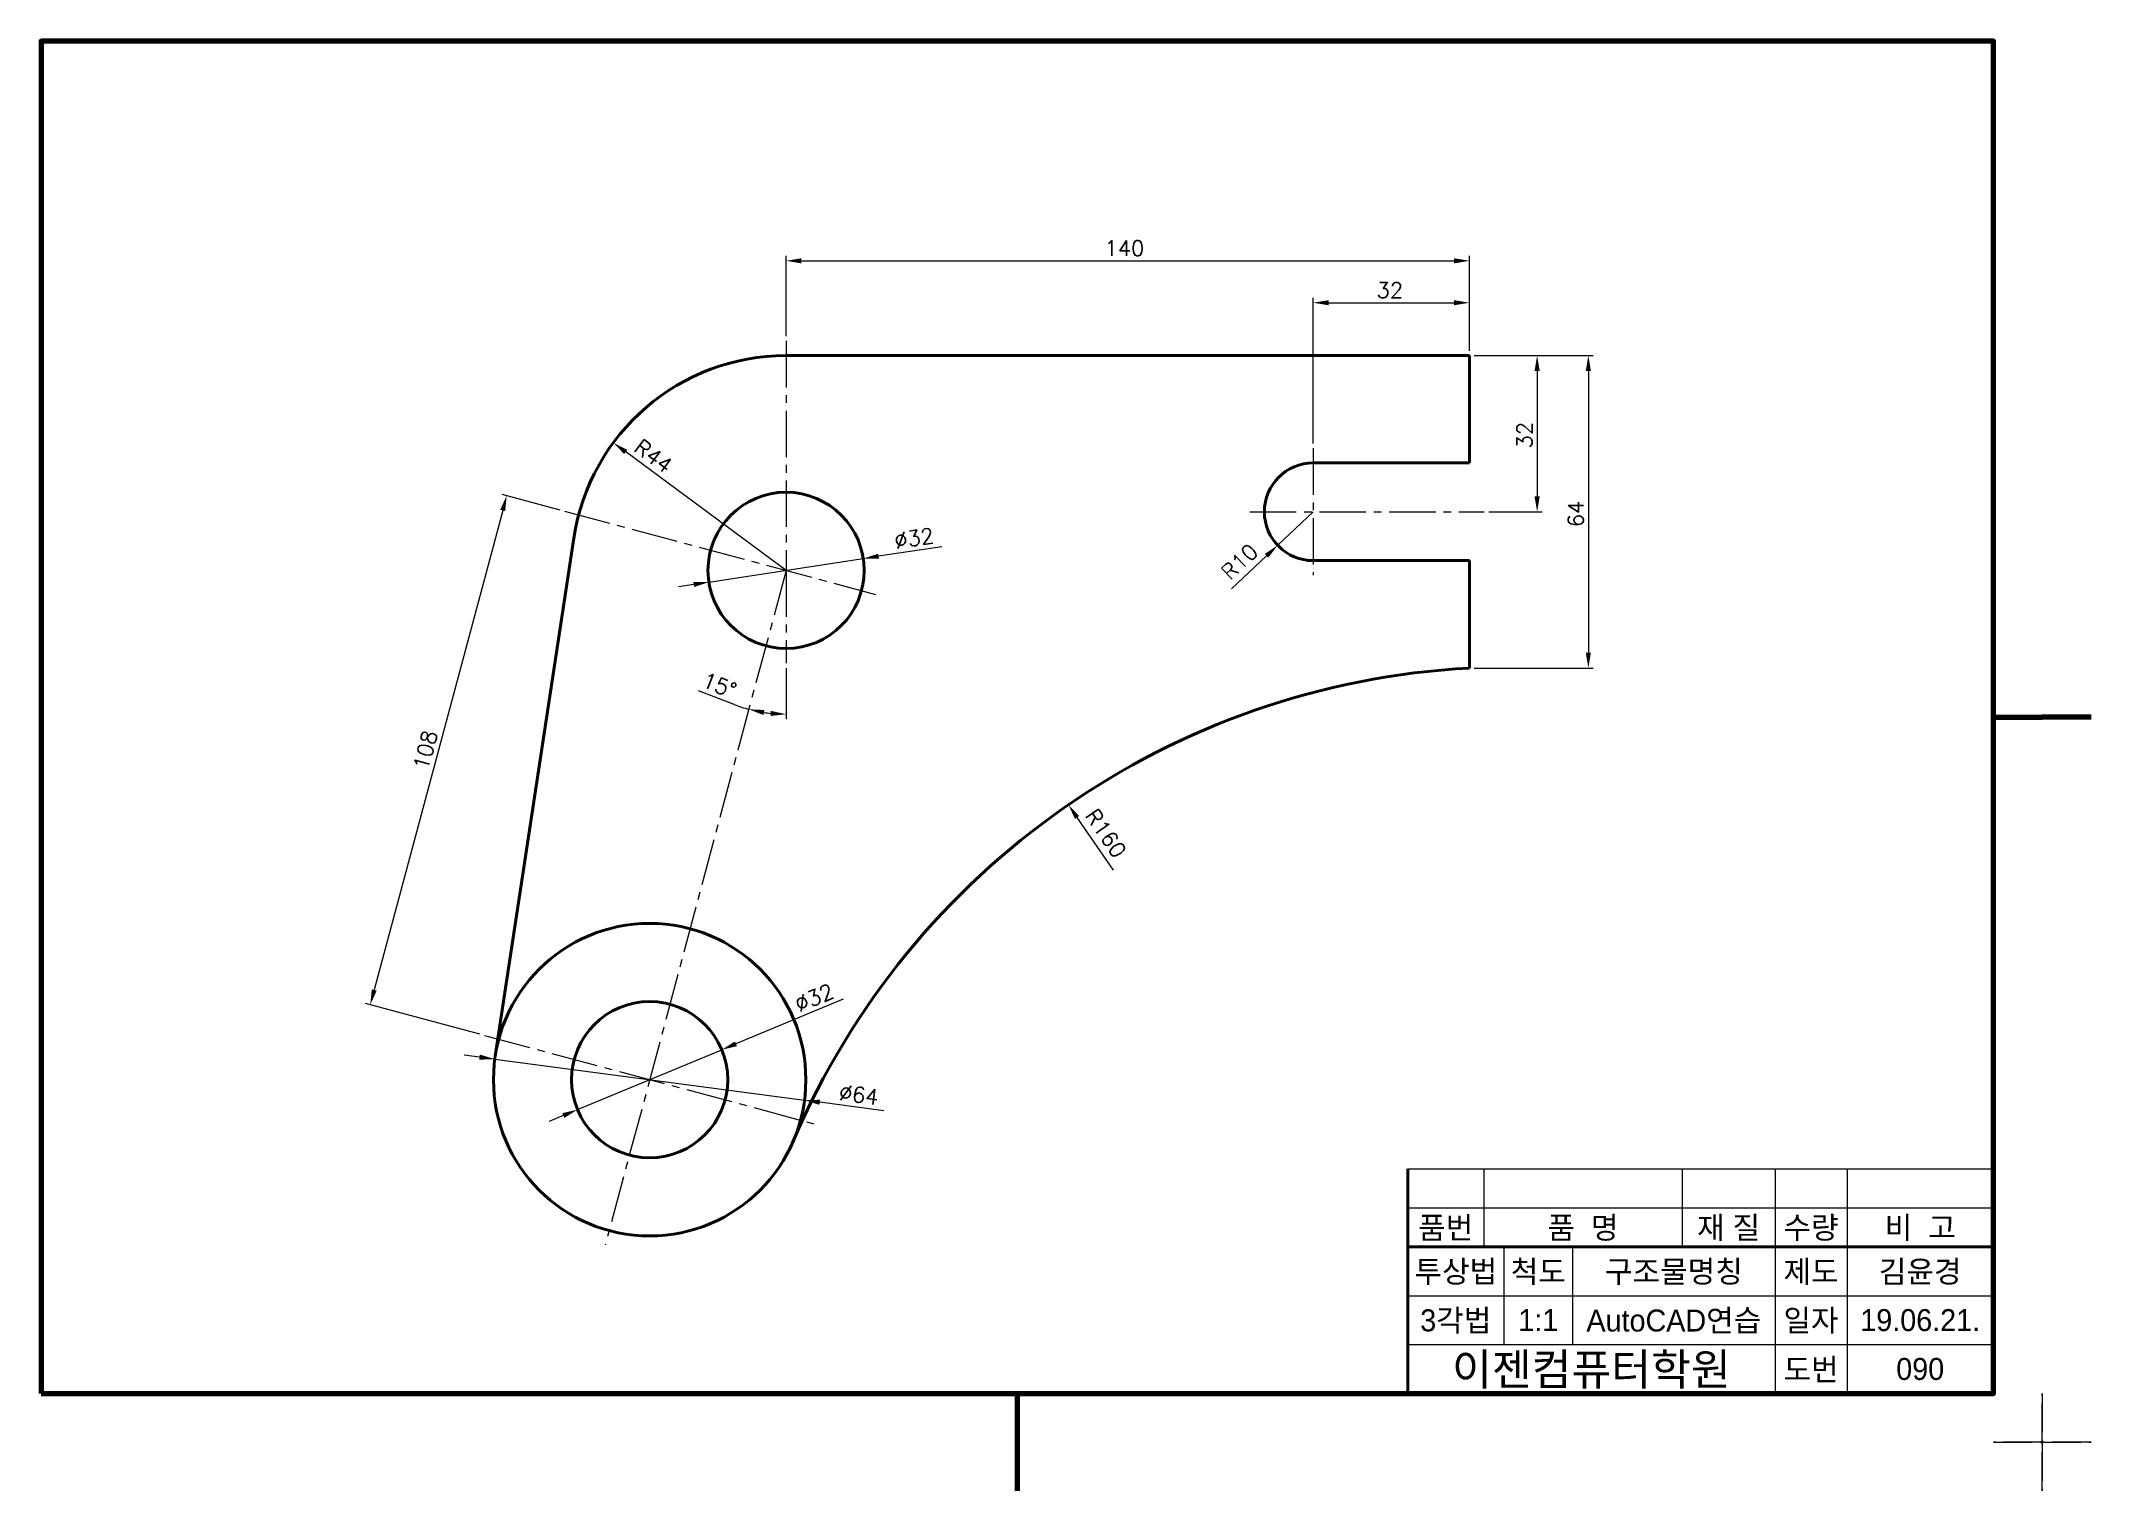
# Model space of a CAD drawing. Header units: millimetres. Extents: x 0 to 4210, y 0 to 2980.
# Drawn here: x 3790 to 4210, y 2366 to 2663 of the extents above; entities that cross this region are included whole.
import ezdxf
from ezdxf.enums import TextEntityAlignment as Align

# ---------------------------------------------------------------- set-up
doc = ezdxf.new("R2010")
doc.units = ezdxf.units.MM
doc.linetypes.add('CENTER2', pattern=[28.575, 19.05, -3.175, 3.175, -3.175])
doc.linetypes.add('PHANTOM2', pattern=[31.75, 15.875, -3.175, 3.175, -3.175, 3.175, -3.175])
for name, color, linetype, lineweight in [('가는선', 1, 'Continuous', 13), ('구분선', 1, 'PHANTOM2', 13), ('문자', 2, 'Continuous', 20), ('외곽선', 4, 'Continuous', 70), ('외형선', 3, 'Continuous', 40), ('중심선', 1, 'CENTER2', 13), ('치수선', 1, 'Continuous', 13)]:
    doc.layers.add(name, color=color, linetype=linetype, lineweight=lineweight)
doc.styles.get("Standard").update_dxf_attribs({"font": 'romans.shx'})
doc.styles.add('한글', font='')
doc.styles.get('한글').set_extended_font_data('Gulim')

msp = doc.modelspace()

# ---------------------------------------------------------------- texts
at = {"layer": '문자', "ltscale": 0.5}
for s, p in [('140', (4007.93, 2618.98)), ('32', (4063.65, 2610.39))]:
    msp.add_text(s, height=3.15, dxfattribs=at).set_placement(p)
for s, rotation, p in [('32', 90, (4095.53, 2579.57)), ('R44', 323.5494, (3911.26, 2579.14)), ('64', 90, (4106.02, 2563.42)), ('∅32', 8.6613, (3965.09, 2559)), ('R10', 43.2879, (4033.63, 2552.37)), ('15°', 338.8713, (3925.16, 2530.81)), ('108', 75, (3869.24, 2513.44)), ('R160', 304.5614, (4003.75, 2504.33)), ('∅32', 22.5527, (3945.28, 2464.03)), ('∅64', 352.4427, (3953.34, 2446.13))]:
    msp.add_text(s, height=3.15, rotation=rotation, dxfattribs=at).set_placement(p)
at = {"layer": '문자', "ltscale": 0.5, "style": '한글'}
for s, height, p in [('품번', 4.5, (4077.79, 2420)), ('품  명', 4.5, (4105.9, 2420)), ('재 질', 4.5, (4135.75, 2420)), ('수량', 4.5, (4152.64, 2420)), ('비  고', 4.5, (4175.01, 2420)), ('투상법', 4.5, (4079.86, 2411)), ('척도', 4.5, (4096.76, 2411)), ('구조물명칭', 4.5, (4124.54, 2411)), ('제도', 4.5, (4152.64, 2411)), ('김윤경', 4.5, (4175.01, 2411)), ('3각법', 4.5, (4079.86, 2401)), ('1:1', 4.5, (4096.76, 2401)), ('AutoCAD연습', 4.5, (4124.54, 2401)), ('일자', 4.5, (4152.64, 2401)), ('19.06.21.', 4.5, (4175.01, 2401)), ('이젠컴퓨터학원', 6.5, (4107.64, 2391)), ('도번', 4.5, (4152.64, 2391)), ('090', 4.5, (4175.01, 2391))]:
    msp.add_text(s, height=height, dxfattribs=at).set_placement(p, align=Align.MIDDLE)

# ---------------------------------------------------------------- linework, layer by layer
at = {"layer": '가는선', "ltscale": 0.5}
for p, q in [((4070, 2432), (4190, 2432)), ((4085.58, 2432), (4085.58, 2416)), ((4126.22, 2432), (4126.22, 2416)), ((4145.27, 2432), (4145.27, 2386)), ((4160.01, 2432), (4160.01, 2386)), ((4070, 2424), (4190, 2424)), ((4089.73, 2416), (4089.73, 2396)), ((4103.8, 2416), (4103.8, 2396)), ((4070, 2406), (4190, 2406)), ((4070, 2396), (4190, 2396))]:
    msp.add_line(p, q, dxfattribs=at)
at = {"layer": '구분선', "ltscale": 0.5}
for points in [[(4190, 2376), (4200, 2376), (4200, 2386)], [(4190, 2376), (4200, 2376), (4200, 2386)], [(4200, 2386), (4200, 2376), (4210, 2376)], [(4200, 2386), (4200, 2376), (4210, 2376)], [(4200, 2366), (4200, 2376), (4190, 2376)], [(4210, 2376), (4200, 2376), (4200, 2366)]]:
    msp.add_lwpolyline(points, dxfattribs=at)
at = {"layer": '외곽선', "ltscale": 0.5}
for p, q in [((4190, 2524.5), (4200, 2524.5)), ((4210, 2524.5), (4200, 2524.5)), ((4190, 2386), (4190, 2432)), ((3990, 2386), (3990, 2376)), ((3990, 2386), (3990, 2376)), ((3990, 2376), (3990, 2366))]:
    msp.add_line(p, q, dxfattribs=at)
msp.add_lwpolyline([(3790, 2386), (4190, 2386), (4190, 2663), (3790, 2663)], close=True, dxfattribs=at)
at = {"layer": '외형선', "ltscale": 0.5}
for p, q in [((4082.65, 2598.57), (3942.65, 2598.57)), ((4082.65, 2598.57), (4082.65, 2576.57)), ((4050.65, 2576.57), (4082.65, 2576.57)), ((3899.15, 2561.16), (3883.06, 2455.04)), ((4050.65, 2556.57), (4082.65, 2556.57)), ((4082.65, 2556.57), (4082.65, 2534.57)), ((4070, 2432), (4070, 2424)), ((4070, 2424), (4070, 2416)), ((4070, 2416), (4190, 2416)), ((4070, 2416), (4070, 2396)), ((4070, 2396), (4070, 2386))]:
    msp.add_line(p, q, dxfattribs=at)
for centre, radius in [((3942.65, 2554.57), 16), ((3914.7, 2450.25), 32), ((3914.7, 2450.25), 16)]:
    msp.add_circle(centre, radius, dxfattribs=at)
for centre, radius, start, end in [((3942.65, 2554.57), 44, 90, 171.3794), ((4050.65, 2566.57), 10, 90, 270), ((4091.25, 2374.8), 160, 93.0819, 156.8611)]:
    msp.add_arc(centre, radius, start, end, dxfattribs=at)
at = {"layer": '중심선', "ltscale": 0.5}
for p, q in [((3942.65, 2601.57), (3942.65, 2554.57)), ((4050.65, 2579.57), (4050.65, 2553.57)), ((3897.25, 2566.73), (3961, 2549.65)), ((4037.65, 2566.57), (4085.65, 2566.57)), ((3942.65, 2554.57), (3905.64, 2416.44)), ((3942.65, 2554.57), (3942.65, 2535.57)), ((3880.89, 2459.31), (3948.51, 2441.19))]:
    msp.add_line(p, q, dxfattribs=at)
at = {"layer": '치수선', "ltscale": 0.5}
for p, q in [((3942.65, 2602.57), (3942.65, 2618.98)), ((3945.8, 2617.98), (4079.5, 2617.98)), ((4082.65, 2610.39), (4082.65, 2618.98)), ((4050.65, 2580.57), (4050.65, 2610.39)), ((4053.8, 2609.39), (4079.5, 2609.39)), ((4082.65, 2599.57), (4082.65, 2610.39)), ((4083.65, 2598.57), (4097.53, 2598.57)), ((4097.53, 2598.57), (4108.02, 2598.57)), ((4096.53, 2595.42), (4096.53, 2569.72)), ((4107.02, 2595.42), (4107.02, 2537.72)), ((3942.65, 2554.57), (3909.79, 2578.84)), ((3884.59, 2566.86), (3858.27, 2468.63)), ((4050.65, 2566.57), (4043.37, 2559.71)), ((4086.65, 2566.57), (4097.53, 2566.57)), ((3974.53, 2559.42), (3961.58, 2557.45)), ((3926.83, 2552.16), (3958.47, 2556.98)), ((4033.93, 2550.81), (4041.08, 2557.55)), ((3923.72, 2551.68), (3920.61, 2551.21)), ((3942.65, 2534.57), (3942.65, 2524.1)), ((4083.65, 2534.57), (4108.02, 2534.57)), ((3932.03, 2527.08), (3924.71, 2529.91)), ((4009.72, 2493.16), (4002.27, 2503.97)), ((3879.93, 2459.56), (3856.49, 2465.84)), ((3954.35, 2466.71), (3932.38, 2457.59)), ((3879.85, 2454.87), (3876.73, 2455.28)), ((3882.98, 2454.46), (3946.42, 2446.04)), ((3899.92, 2444.11), (3929.48, 2456.38)), ((3962.68, 2443.88), (3949.54, 2445.62)), ((3897.01, 2442.9), (3894.1, 2441.69))]:
    msp.add_line(p, q, dxfattribs=at)
at = {"layer": '치수선'}
msp.add_line((3884.44, 2570.16), (3896.29, 2566.99), dxfattribs=at)
at = {"layer": '치수선', "ltscale": 0.5}
for start, end in [(248.8713, 255), (261.1287, 263.8713)]:
    msp.add_arc((3942.65, 2554.57), 29.46, start, end, dxfattribs=at)
for points in [[(3945.8, 2618.5), (3945.8, 2617.45), (3942.65, 2617.98)], [(4079.5, 2618.5), (4079.5, 2617.45), (4082.65, 2617.98)], [(4053.8, 2609.92), (4053.8, 2608.87), (4050.65, 2609.39)], [(4079.5, 2609.92), (4079.5, 2608.87), (4082.65, 2609.39)], [(4096, 2595.42), (4097.05, 2595.42), (4096.53, 2598.57)], [(4106.49, 2595.42), (4107.54, 2595.42), (4107.02, 2598.57)], [(3910.11, 2579.26), (3909.48, 2578.41), (3907.26, 2580.71)], [(3884.09, 2567), (3885.1, 2566.73), (3885.41, 2569.9)], [(4096, 2569.72), (4097.05, 2569.72), (4096.53, 2566.57)], [(3961.5, 2557.97), (3961.66, 2556.93), (3958.47, 2556.98)], [(4040.72, 2557.93), (4041.44, 2557.17), (4043.37, 2559.71)], [(3923.64, 2552.2), (3923.8, 2551.16), (3926.83, 2552.16)], [(4106.49, 2537.72), (4107.54, 2537.72), (4107.02, 2534.57)], [(3938, 2524.94), (3938.22, 2525.97), (3935.03, 2526.11)], [(3939.53, 2525.8), (3939.48, 2524.75), (3942.65, 2525.1)], [(4002.71, 2504.26), (4001.84, 2503.67), (4000.49, 2506.56)], [(3857.77, 2468.76), (3858.78, 2468.49), (3857.46, 2465.58)], [(3932.18, 2458.08), (3932.59, 2457.11), (3929.48, 2456.38)], [(3879.92, 2455.39), (3879.79, 2454.35), (3882.98, 2454.46)], [(3949.61, 2446.14), (3949.48, 2445.1), (3946.42, 2446.04)], [(3896.81, 2443.39), (3897.22, 2442.42), (3899.92, 2444.11)]]:
    msp.add_solid(points, dxfattribs=at)

msp.set_redraw_order([(e.dxf.handle, doc.entitydb.next_handle()) for e in msp.query("TEXT MTEXT ATTDEF DIMENSION ARC_DIMENSION")])  # texts and dimensions are drawn at this point

doc.saveas('drawing.dxf')
